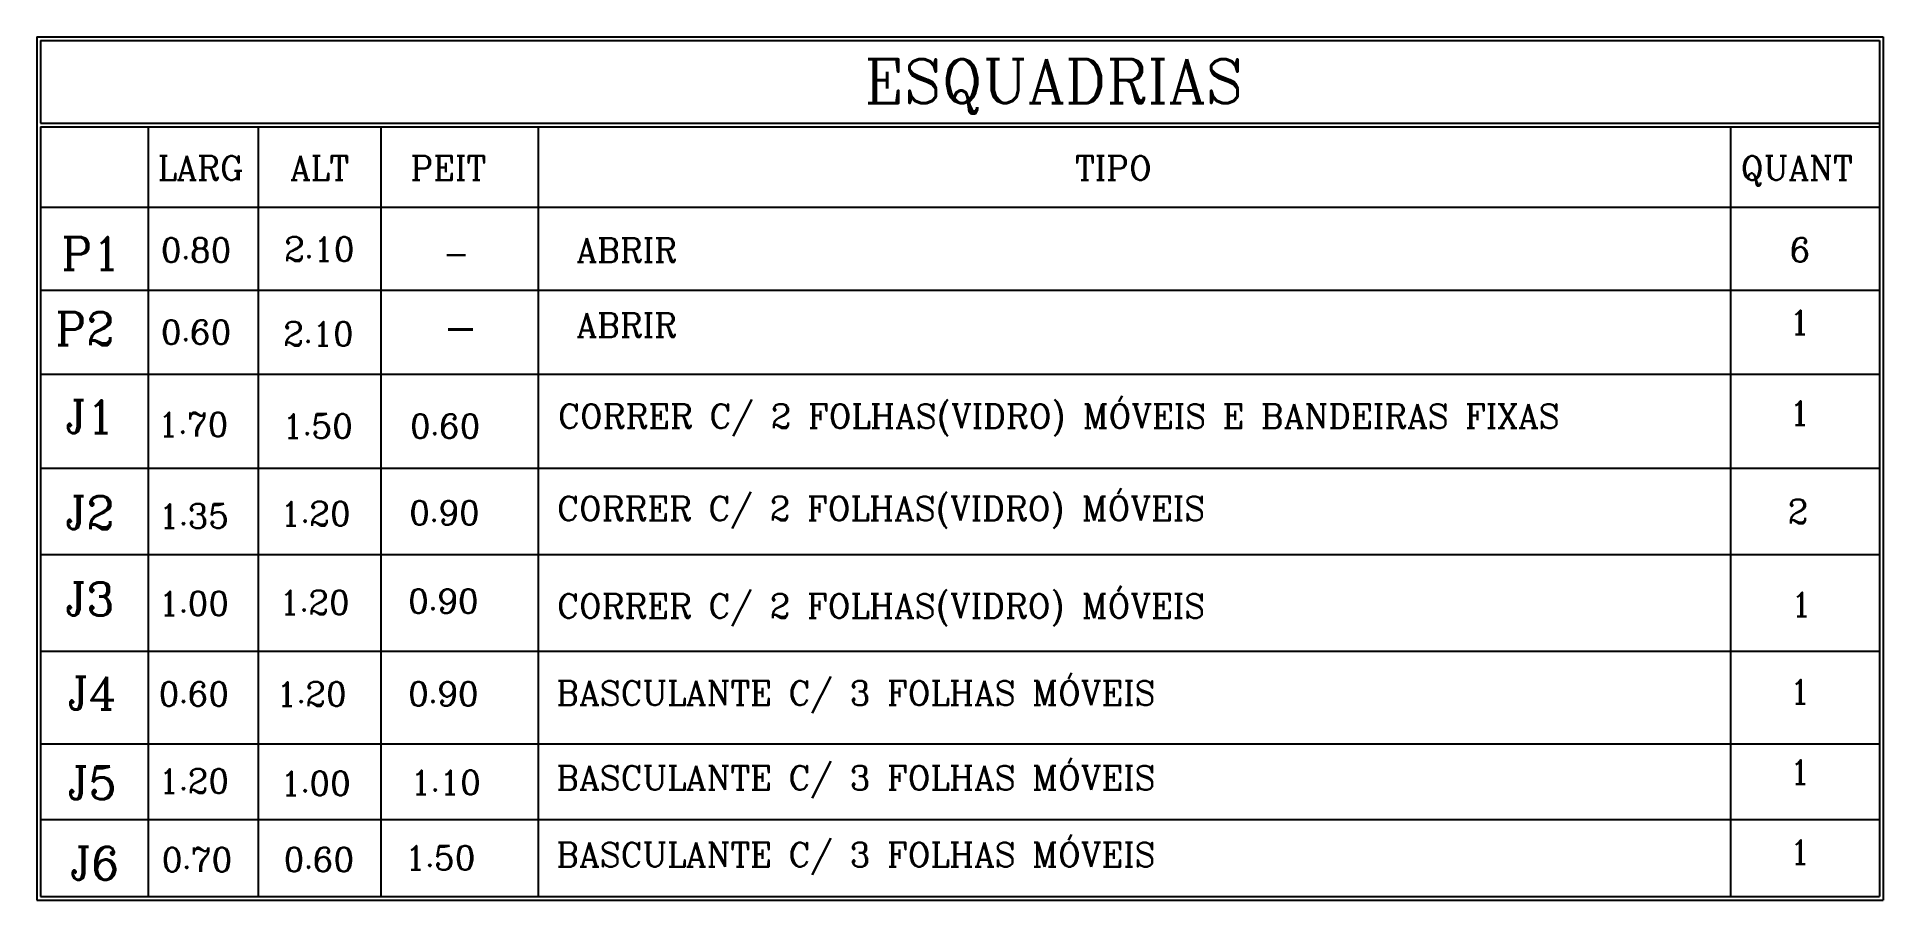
# Model space of a CAD drawing. Extents: x -29 to 75, y 16 to 65.
# Drawn here: x 56.12 to 62.87, y 26.21 to 29.37 of the extents above; entities that cross this region are included whole.
import ezdxf
from ezdxf.enums import TextEntityAlignment as Align

# ---------------------------------------------------------------- set-up
doc = ezdxf.new("R2010")
doc.units = 0
doc.layers.add('TEXTO', color=244, linetype='CONTINUOUS')
doc.styles.add('ROMANC', font='romanc.shx', dxfattribs={"height": 0.1})

msp = doc.modelspace()

# ---------------------------------------------------------------- texts
at = {"layer": 'TEXTO', "color": 1, "ltscale": 0.3, "style": 'ROMANC'}
msp.add_text('ESQUADRIAS', height=0.16, dxfattribs=at).set_placement((60.5292, 29.1312), align=Align.RIGHT)
for s, height, p in [('LARG', 0.0885, (56.5581, 28.8491)), ('ALT', 0.0885, (57.0417, 28.8491)), ('PEIT', 0.0885, (57.4827, 28.8491)), ('TIPO', 0.0885, (59.9144, 28.8491)), ('QUANT', 0.0885, (62.3503, 28.8491)), ('P1', 0.12, (56.2054, 28.5207)), ('0.80', 0.0885, (56.5692, 28.549)), ('2.10', 0.0885, (57.0201, 28.5526)), ('-', 0.0885, (57.6005, 28.5372)), ('ABRIR', 0.0885, (58.0897, 28.5484)), ('6', 0.0885, (62.5292, 28.5498)), ('1', 0.0885, (62.5277, 28.2847)), ('P2', 0.12, (56.1836, 28.2455)), ('0.60', 0.0885, (56.5692, 28.2486)), ('2.10', 0.0885, (57.0169, 28.2424)), ('ABRIR', 0.0885, (58.0897, 28.2742)), ('-', 0.1168, (57.6005, 28.2523)), ('J1', 0.12, (56.2195, 27.9239)), ('CORRER C/ 2 FOLHAS(VIDRO) MÓVEIS E BANDEIRAS FIXAS', 0.0885, (58.0228, 27.9414)), ('1', 0.0885, (62.5277, 27.9526)), ('1.70', 0.0885, (56.5584, 27.9105)), ('1.50', 0.0885, (57.0139, 27.905)), ('0.60', 0.0885, (57.4805, 27.9047)), ('CORRER C/ 2 FOLHAS(VIDRO) MÓVEIS', 0.0885, (58.0192, 27.6035)), ('J2', 0.12, (56.2195, 27.5722)), ('1.35', 0.0885, (56.561, 27.5758)), ('1.20', 0.0885, (57.0058, 27.5845)), ('0.90', 0.0885, (57.4779, 27.5878)), ('2', 0.0885, (62.5215, 27.5924)), ('J3', 0.12, (56.2195, 27.2566)), ('CORRER C/ 2 FOLHAS(VIDRO) MÓVEIS', 0.0885, (58.0192, 27.2465)), ('1.00', 0.0885, (56.561, 27.256)), ('1.20', 0.0885, (57.0023, 27.2595)), ('0.90', 0.0885, (57.4739, 27.2644)), ('1', 0.0885, (62.5336, 27.252)), ('J4', 0.12, (56.2278, 26.9116)), ('BASCULANTE C/ 3 FOLHAS MÓVEIS', 0.0885, (58.0161, 26.928)), ('1', 0.0885, (62.5284, 26.933)), ('0.60', 0.0885, (56.5609, 26.9247)), ('1.20', 0.0885, (56.9915, 26.9246)), ('0.90', 0.0885, (57.4739, 26.925)), ('J5', 0.12, (56.2278, 26.5838)), ('1.20', 0.0885, (56.5609, 26.6061)), ('1.00', 0.0885, (57.0063, 26.5978)), ('1.10', 0.0885, (57.4822, 26.6011)), ('BASCULANTE C/ 3 FOLHAS MÓVEIS', 0.0885, (58.0161, 26.6177)), ('1', 0.0885, (62.5284, 26.6392)), ('1.50', 0.0885, (57.4624, 26.3254)), ('BASCULANTE C/ 3 FOLHAS MÓVEIS', 0.0885, (58.0161, 26.3366)), ('1', 0.0885, (62.5284, 26.3458)), ('J6', 0.12, (56.2372, 26.2895)), ('0.70', 0.0885, (56.5726, 26.3183)), ('0.60', 0.0885, (57.0186, 26.3189))]:
    msp.add_text(s, height=height, dxfattribs=at).set_placement(p)

# ---------------------------------------------------------------- linework, layer by layer
at = {"layer": 'TEXTO', "color": 1}
for p, q in [((56.1157, 29.3731), (59.6004, 29.3731)), ((56.1157, 29.3731), (56.1157, 26.2149)), ((56.1157, 29.3731), (62.8708, 29.3731)), ((56.1289, 29.3599), (62.8576, 29.3599)), ((56.1289, 29.3599), (56.1289, 29.0578)), ((62.8576, 29.3599), (62.8576, 26.2281)), ((62.8708, 29.3731), (62.8708, 26.2149)), ((62.8708, 29.147), (62.8708, 26.447)), ((56.1289, 29.0578), (62.8576, 29.0578)), ((56.1289, 29.0446), (62.8576, 29.0446)), ((56.1289, 29.0446), (56.1289, 26.2281)), ((56.5232, 29.0446), (56.5232, 26.2281)), ((56.1157, 26.2149), (62.8708, 26.2149)), ((56.1289, 26.2281), (62.8576, 26.2281))]:
    msp.add_line(p, q, dxfattribs=at)
at = {"layer": 'TEXTO', "color": 244}
for p, q in [((56.9258, 29.0446), (56.9258, 27.7952)), ((57.3745, 29.0446), (57.3745, 27.7952)), ((57.9496, 29.0446), (57.9496, 26.2281)), ((62.312, 29.0446), (62.312, 26.2281)), ((56.1289, 28.447), (62.8576, 28.447)), ((56.1289, 28.1391), (62.8576, 28.1391)), ((56.1289, 27.7952), (62.8576, 27.7952)), ((56.9258, 27.8037), (56.9258, 27.4474)), ((57.3745, 27.8037), (57.3745, 27.4474)), ((56.1289, 27.4789), (62.8576, 27.4789)), ((56.9258, 27.4474), (56.9258, 26.2281)), ((57.3745, 27.4474), (57.3745, 26.2281)), ((56.1289, 27.1251), (62.8576, 27.1251)), ((56.1289, 26.7866), (62.8576, 26.7866)), ((56.1289, 26.5092), (62.8576, 26.5092))]:
    msp.add_line(p, q, dxfattribs=at)
at = {"layer": 'TEXTO', "color": 5}
msp.add_line((56.1289, 28.7505), (62.8576, 28.7505), dxfattribs=at)

msp.set_redraw_order([(e.dxf.handle, doc.entitydb.next_handle()) for e in msp.query("TEXT MTEXT ATTDEF DIMENSION ARC_DIMENSION")])  # texts and dimensions are drawn at this point

doc.saveas('drawing.dxf')
